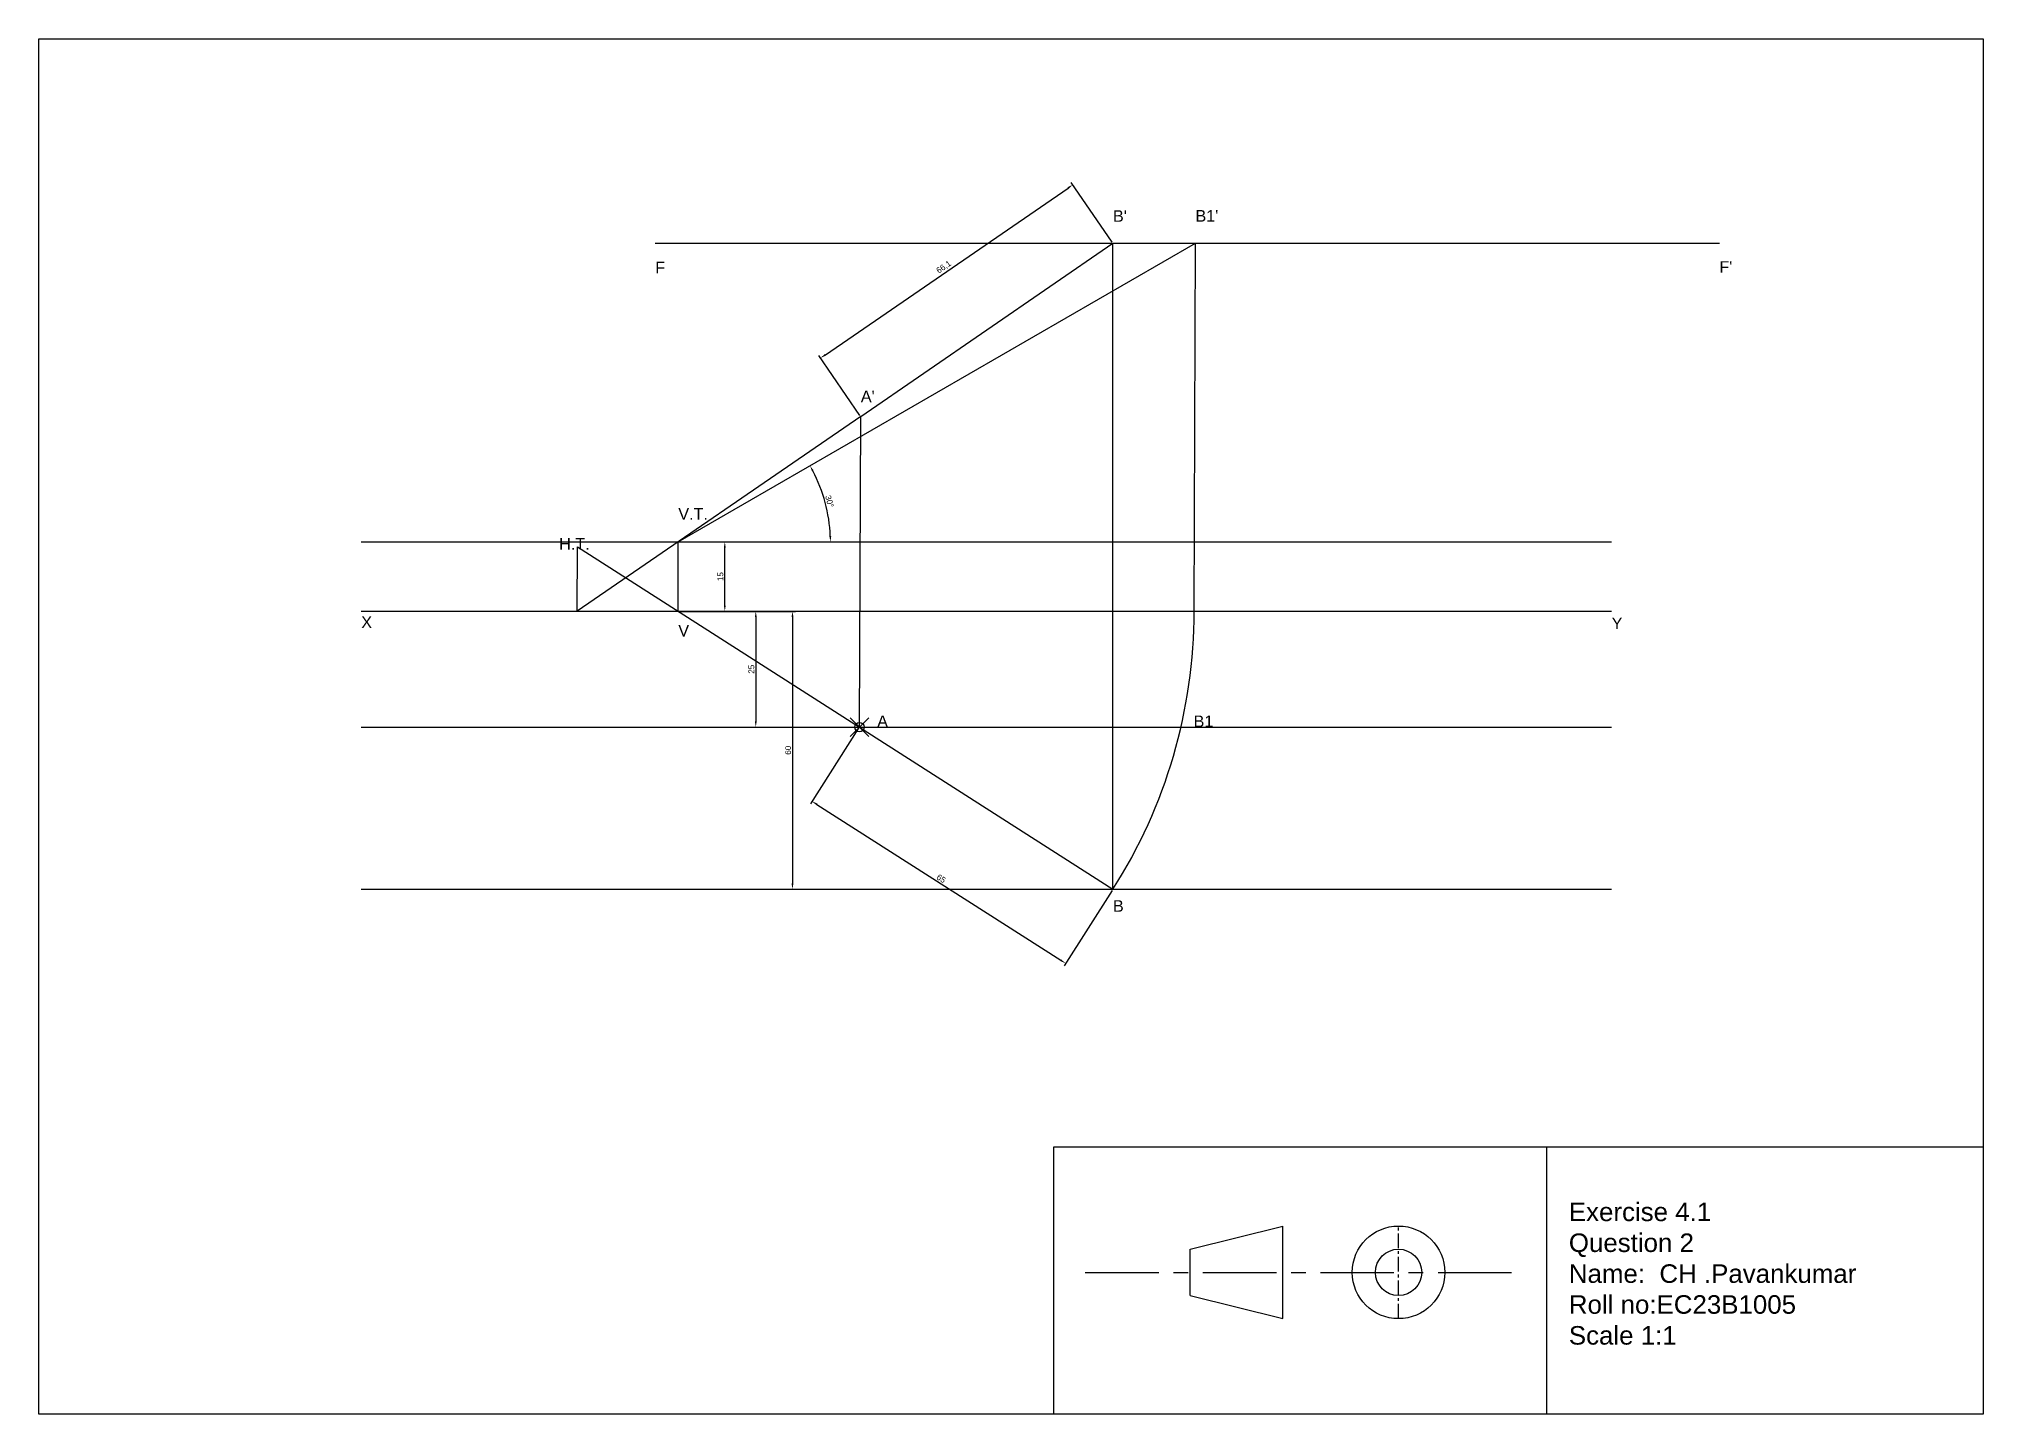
# Model space of a CAD drawing. Header units: millimetres. Extents: x 2477 to 7517, y 1798 to 2095.
# Drawn here: x 2897.4 to 3317.4, y 1798.3 to 2095.3 of the extents above; entities that cross this region are included whole.
import ezdxf

# ---------------------------------------------------------------- set-up
doc = ezdxf.new("R2010")
doc.units = ezdxf.units.MM
doc.header["$PDMODE"] = 35
doc.header["$PDSIZE"] = 2
doc.linetypes.add('CENTER', pattern=[50.8, 31.75, -6.35, 6.35, -6.35])
doc.styles.get("Standard").update_dxf_attribs({"font": 'arial.ttf'})
doc.dimstyles.new('ISO-25', dxfattribs={"dimscale": 0.5, "dimtxt": 2.5, "dimasz": 2.5, "dimexe": 1.25, "dimexo": 0.625, "dimtad": 1, "dimtxsty": 'Standard', "dimcen": 2.5, "dimadec": 0, "dimazin": 0, "dimtfac": 1, "dimtmove": 0, "dimatfit": 3, "dimfxl": 1, "dimarcsym": 0})

msp = doc.modelspace()

# ---------------------------------------------------------------- texts
at = {"color": 7, "true_color": 0xffffff, "char_height": 2.5, "attachment_point": 1}
for s, insert in [("B'", (3129.471, 2058.342)), ("B1'", (3147.295, 2058.384)), ('F', (3030.584, 2047.213)), ("F'", (3260.468, 2047.344)), ("A'", (3075, 2019.391)), ('V.T.', (3035.576, 1994.005)), ('H.T.', (3009.836, 1987.526)), ('X', (2967.087, 1970.616)), ('Y', (3237.195, 1970.381)), ('V', (3035.576, 1968.776)), ('A', (3078.537, 1949.224)), ('B1', (3146.89, 1949.224)), ('B', (3129.471, 1909.339))]:
    msp.add_mtext_dynamic_manual_height_columns(s, width=4.42811, gutter_width=39.618, heights=[0], dxfattribs=dict(at, insert=insert))
at = {"color": 6, "insert": (3227.951, 1844.028), "char_height": 4, "attachment_point": 1}
msp.add_mtext_dynamic_manual_height_columns('{\\C256;\\c16777215;Exercise 4.1^JQuestion 2\\PName:  CH .Pavankumar \\PRoll no:EC23B1005\\PScale 1:1}', width=90.33607, gutter_width=12.5, heights=[35.907], dxfattribs=at)

# ---------------------------------------------------------------- blocks, each defined once
blk = doc.blocks.new('*D10')
at = {"color": 0, "lineweight": -2, "transparency": 16777216}
for p, q in [((3035.89, 1986.72), (3046.24, 1986.72)), ((3045.62, 1972.97), (3045.62, 1985.47)), ((3035.89, 1971.72), (3046.24, 1971.72))]:
    blk.add_line(p, q, dxfattribs=at)
at = {"color": 0, "transparency": 16777216}
for points in [[(3045.41, 1985.47), (3045.82, 1985.47), (3045.62, 1986.72)], [(3045.41, 1972.97), (3045.82, 1972.97), (3045.62, 1971.72)]]:
    blk.add_solid(points, dxfattribs=at)
at = {"layer": 'Defpoints', "color": 0, "transparency": 16777216}
for p in [(3035.58, 1986.72), (3045.62, 1986.72), (3035.58, 1971.72)]:
    blk.add_point(p, dxfattribs=at)
at = {"color": 0, "transparency": 16777216, "insert": (3044.67, 1979.22), "char_height": 1.25, "attachment_point": 5, "rotation": 90}
blk.add_mtext('15', dxfattribs=at)
blk = doc.blocks.new('*D11')
at = {"color": 0, "lineweight": -2, "transparency": 16777216}
for p, q in [((3035.89, 1971.72), (3052.94, 1971.72)), ((3052.31, 1970.47), (3052.31, 1947.97)), ((3035.89, 1946.72), (3052.94, 1946.72))]:
    blk.add_line(p, q, dxfattribs=at)
at = {"color": 0, "transparency": 16777216}
for points in [[(3052.11, 1970.47), (3052.52, 1970.47), (3052.31, 1971.72)], [(3052.11, 1947.97), (3052.52, 1947.97), (3052.31, 1946.72)]]:
    blk.add_solid(points, dxfattribs=at)
at = {"layer": 'Defpoints', "color": 0, "transparency": 16777216}
for p in [(3035.58, 1971.72), (3035.58, 1946.72), (3052.31, 1946.72)]:
    blk.add_point(p, dxfattribs=at)
at = {"color": 0, "transparency": 16777216, "insert": (3051.36, 1959.22), "char_height": 1.25, "attachment_point": 5, "rotation": 90}
blk.add_mtext('25', dxfattribs=at)
blk = doc.blocks.new('*D12')
at = {"color": 0, "lineweight": -2, "transparency": 16777216}
for p, q in [((3035.89, 1971.72), (3060.86, 1971.72)), ((3060.24, 1970.47), (3060.24, 1912.97)), ((3035.89, 1911.72), (3060.86, 1911.72))]:
    blk.add_line(p, q, dxfattribs=at)
at = {"color": 0, "transparency": 16777216}
for points in [[(3060.03, 1970.47), (3060.45, 1970.47), (3060.24, 1971.72)], [(3060.03, 1912.97), (3060.45, 1912.97), (3060.24, 1911.72)]]:
    blk.add_solid(points, dxfattribs=at)
at = {"layer": 'Defpoints', "color": 0, "transparency": 16777216}
for p in [(3035.58, 1971.72), (3035.58, 1911.72), (3060.24, 1911.72)]:
    blk.add_point(p, dxfattribs=at)
at = {"color": 0, "transparency": 16777216, "insert": (3059.29, 1941.72), "char_height": 1.25, "attachment_point": 5, "rotation": 90}
blk.add_mtext('60', dxfattribs=at)
blk = doc.blocks.new('*D13')
at = {"color": 0, "lineweight": -2, "transparency": 16777216}
for p, q in [((3074.53, 1946.46), (3064.12, 1930.17)), ((3065.51, 1930.03), (3118.18, 1896.37)), ((3129.3, 1911.46), (3118.9, 1895.17))]:
    blk.add_line(p, q, dxfattribs=at)
at = {"color": 0, "transparency": 16777216}
for points in [[(3065.63, 1930.2), (3065.4, 1929.85), (3064.46, 1930.7)], [(3118.29, 1896.55), (3118.07, 1896.2), (3119.23, 1895.7)]]:
    blk.add_solid(points, dxfattribs=at)
at = {"layer": 'Defpoints', "color": 0, "transparency": 16777216}
for p in [(3074.7, 1946.72), (3129.47, 1911.72), (3119.23, 1895.7)]:
    blk.add_point(p, dxfattribs=at)
at = {"color": 0, "transparency": 16777216, "insert": (3092.36, 1914), "char_height": 1.25, "attachment_point": 5, "rotation": 327.421}
blk.add_mtext('65', dxfattribs=at)
blk = doc.blocks.new('*D14')
at = {"color": 0, "lineweight": -2, "transparency": 16777216}
for p, q in [((3067.34, 2027.14), (3119.76, 2063.14)), ((3129.29, 2051.47), (3120.44, 2064.36)), ((3074.81, 2014.05), (3065.96, 2026.94))]:
    blk.add_line(p, q, dxfattribs=at)
at = {"color": 0, "transparency": 16777216}
for points in [[(3119.65, 2063.31), (3119.88, 2062.97), (3120.79, 2063.85)], [(3067.22, 2027.31), (3067.46, 2026.96), (3066.31, 2026.43)]]:
    blk.add_solid(points, dxfattribs=at)
at = {"layer": 'Defpoints', "color": 0, "transparency": 16777216}
for p in [(3120.79, 2063.85), (3129.47, 2051.22), (3074.99, 2013.79)]:
    blk.add_point(p, dxfattribs=at)
at = {"color": 0, "transparency": 16777216, "insert": (3092.95, 2046.02), "char_height": 1.25, "attachment_point": 5, "rotation": 34.4831}
blk.add_mtext('66,1', dxfattribs=at)
blk = doc.blocks.new('*D15')
at = {"color": 0, "lineweight": -2, "transparency": 16777216}
blk.add_arc((3035.58, 1986.72), 32.85, 2.1801, 27.8199, dxfattribs=at)
at = {"color": 0, "transparency": 16777216}
for points in [[(3064.45, 2001.96), (3064.81, 2002.16), (3064.03, 2003.15)], [(3068.61, 1987.98), (3068.2, 1987.97), (3068.43, 1986.72)]]:
    blk.add_solid(points, dxfattribs=at)
at = {"layer": 'Defpoints', "color": 0, "transparency": 16777216}
for p in [(3147.28, 2051.22), (3067.93, 1992.43), (2967.09, 1986.72), (3035.58, 1986.72), (3237.19, 1986.72)]:
    blk.add_point(p, dxfattribs=at)
at = {"color": 0, "transparency": 16777216, "insert": (3068.23, 1995.47), "char_height": 1.25, "attachment_point": 5, "rotation": 285}
blk.add_mtext('30°', dxfattribs=at)

# ---------------------------------------------------------------- dimensions: what is measured, and where the dimension line sits
at = {"color": 7, "true_color": 0xffffff}
for p1, p2, distance, picture, middle in [((3074.987, 2013.793), (3129.471, 2051.216), 15.327, '*D14', (3092.949, 2046.015)), ((3035.576, 1971.724), (3035.576, 1986.724), -10.04, '*D10', (3044.665, 1979.224)), ((3035.576, 1971.724), (3035.576, 1946.724), 16.738, '*D11', (3051.363, 1959.224)), ((3035.576, 1971.724), (3035.576, 1911.724), 24.662, '*D12', (3059.287, 1941.724)), ((3074.699, 1946.724), (3129.471, 1911.724), -19.016, '*D13', (3092.358, 1914.001))]:
    dim = msp.add_aligned_dim(p1=p1, p2=p2, distance=distance, dimstyle='ISO-25', dxfattribs=at)
    dim.commit()
    dim.dimension.update_dxf_attribs({"geometry": picture, "text_midpoint": middle})
dim = msp.add_angular_dim_2l(base=(3067.931, 1992.429), line1=((2967.087, 1986.724), (3237.195, 1986.724)), line2=((3035.576, 1986.724), (3147.279, 2051.216)), dimstyle='ISO-25', dxfattribs=at)
dim.commit()
dim.dimension.update_dxf_attribs({"geometry": '*D15', "text_midpoint": (3068.229, 1995.473)})

# ---------------------------------------------------------------- linework, layer by layer
for p, q in [((3030.584, 2051.216), (3260.468, 2051.216)), ((3035.576, 1986.724), (3147.279, 2051.216)), ((3129.471, 1911.724), (3129.471, 2051.216)), ((3147.004, 1971.724), (3147.279, 2051.216)), ((3074.987, 2013.793), (3013.737, 1971.724)), ((3074.699, 1946.724), (3074.987, 2013.793)), ((2967.087, 1986.724), (3237.195, 1986.724)), ((3035.576, 1971.724), (3035.576, 1986.724)), ((3013.737, 1971.724), (3013.832, 1985.619)), ((3013.832, 1985.619), (3074.699, 1946.724)), ((2967.087, 1971.724), (3237.195, 1971.724)), ((2967.087, 1946.724), (3237.195, 1946.724)), ((2967.087, 1911.724), (3237.195, 1911.724)), ((3146.163, 1833.966), (3166.163, 1838.966)), ((3166.163, 1818.966), (3166.163, 1838.966)), ((3146.163, 1823.966), (3146.163, 1833.966)), ((3146.163, 1823.966), (3166.163, 1818.966))]:
    msp.add_line(p, q)
at = {"color": 3}
for p, q in [((3074.987, 2013.793), (3129.471, 2051.216)), ((3074.699, 1946.724), (3129.471, 1911.724))]:
    msp.add_line(p, q, dxfattribs=at)
at = {"color": 7, "true_color": 0xffffff}
msp.add_line((3223.141, 1856.042), (3223.141, 1798.349), dxfattribs=at)
at = {"linetype": 'CENTER', "ltscale": 0.1}
msp.add_line((3191.163, 1818.966), (3191.163, 1838.966), dxfattribs=at)
at = {"linetype": 'CENTER', "ltscale": 0.5}
msp.add_line((3123.49, 1828.966), (3217.685, 1828.966), dxfattribs=at)
msp.add_lwpolyline([(2897.443, 2095.349), (3317.443, 2095.349), (3317.443, 1798.349), (2897.443, 1798.349)], close=True)
at = {"color": 7, "true_color": 0xffffff}
msp.add_lwpolyline([(3317.443, 1798.349), (3116.682, 1798.349), (3116.682, 1856.042), (3317.443, 1856.042)], close=True, dxfattribs=at)
for radius in [10, 5]:
    msp.add_circle((3191.163, 1828.966), radius)
msp.add_arc((3035.576, 1971.724), 111.429, 327.42103, 0)
msp.add_point((3074.699, 1946.724))

msp.set_redraw_order([(e.dxf.handle, doc.entitydb.next_handle()) for e in msp.query("TEXT MTEXT ATTDEF DIMENSION ARC_DIMENSION")])  # texts and dimensions are drawn at this point

doc.saveas('drawing.dxf')
